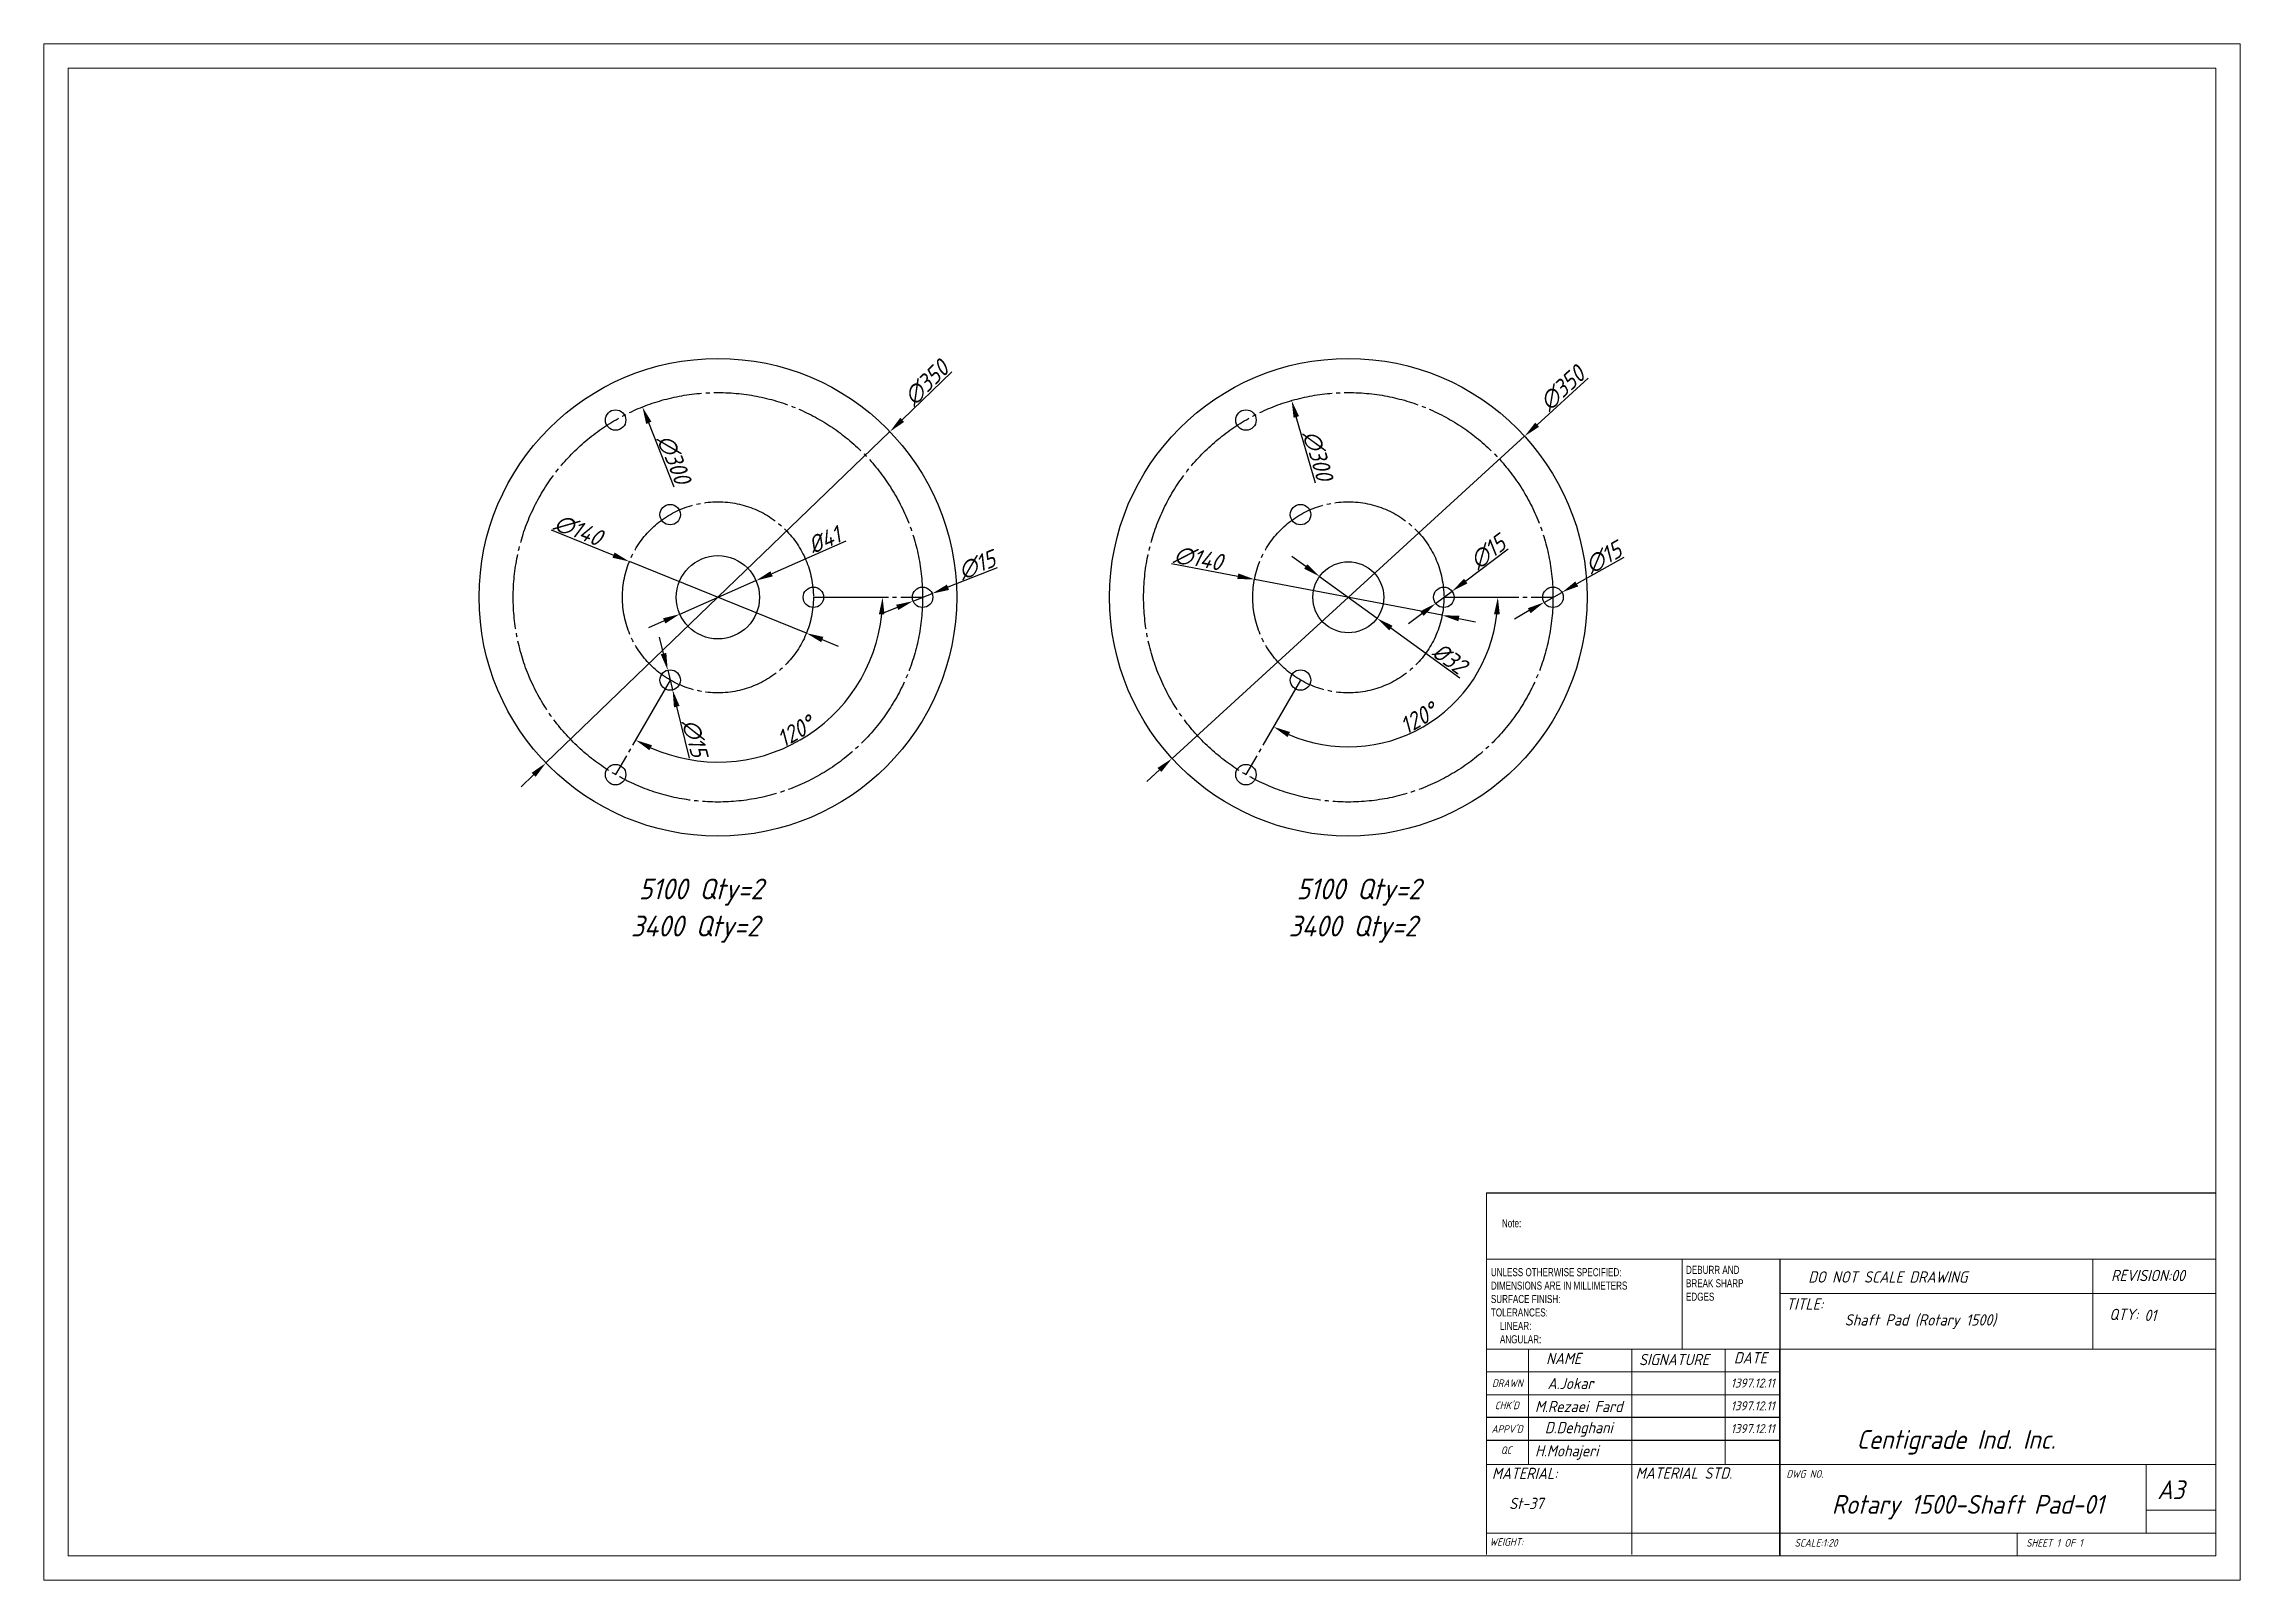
# Model space of a CAD drawing. Header units: millimetres. Extents: x -375 to 6063, y 6933 to 8058.
# Drawn here: x -375 to 1234, y 6933 to 8058 of the extents above; entities that cross this region are included whole.
import ezdxf

# ---------------------------------------------------------------- set-up
doc = ezdxf.new("R2010")
doc.units = ezdxf.units.MM
doc.header["$LTSCALE"] = 5
doc.linetypes.add('JIS_08_11', pattern=[12.8, 11, -0.6, 0.6, -0.6])
doc.styles.add('GENISO', font='geniso.shx', dxfattribs={"oblique": 15})
doc.styles.add('SLDTEXTSTYLE0', font='TXT', dxfattribs={"width": 0.75})
doc.dimstyles.new('Scale', dxfattribs={"dimscale": 5, "dimtxt": 2.5, "dimasz": 2.5, "dimexe": 1, "dimexo": 1, "dimgap": 0.2, "dimtad": 1, "dimdec": 0, "dimzin": 0, "dimtxsty": 'GENISO', "dimcen": 2.5, "dimclrd": 1, "dimclre": 1, "dimclrt": 256, "dimadec": 0, "dimazin": 0, "dimtfac": 1, "dimtdec": 0, "dimtmove": 0, "dimatfit": 3, "dimfxl": 1, "dimtzin": 0, "dimlwd": -1, "dimlwe": -1, "dimarcsym": 0})

msp = doc.modelspace()

# ---------------------------------------------------------------- texts
at = {"style": 'GENISO', "oblique": 15}
for s, p in [('5100 Qty=2', (60.5, 7431.6)), ('5100 Qty=2', (542.5, 7431.6)), ('3400 Qty=2', (54.7, 7404.4)), ('3400 Qty=2', (536.7, 7404.4))]:
    msp.add_text(s, height=15.25, dxfattribs=at).set_placement(p)
at = {"color": 7, "linetype": 'ByBlock', "lineweight": 9, "insert": (693.1, 7197.2), "char_height": 5.9, "attachment_point": 1, "style": 'SLDTEXTSTYLE0'}
msp.add_mtext('Note:', dxfattribs=at)
at = {"attachment_point": 5, "style": 'GENISO'}
for s, insert, char_height in [('DO NOT SCALE DRAWING', (975.9, 7154.9), 8.264), ('REVISION:00', (1166.6, 7156), 8.264), ('TITLE:', (915, 7135.1), 8.26), ('QTY:', (1148.9, 7127.5), 8.26), ('01', (1168.3, 7126.8), 8.26), ('Shaft Pad (Rotary 1500)', (999.8, 7122.2), 8.264), ('NAME', (738.3, 7095.2), 8.26), ('SIGNATURE', (819.2, 7094.4), 8.26), ('DATE', (875.2, 7095.7), 8.26), ('DRAWN', (697.1, 7077.1), 5.51), ('A.Jokar', (743.3, 7076.9), 8.26), ('1397.12.11', (876.9, 7077.2), 6.61), ("CHK'D", (696.7, 7060.8), 5.51), ('M.Rezaei Fard', (749.4, 7060), 8.264), ('1397.12.11', (876.9, 7060.5), 6.61), ("APPV'D", (696.9, 7043.5), 5.51), ('D.Dehghani', (749.4, 7043.3), 8.26), ('1397.12.11', (876.9, 7043.8), 6.61), ('Centigrade Ind. Inc.', (1025.9, 7033.8), 13.773), ('QC', (696.2, 7028), 5.51), ('H.Mohajeri', (740.6, 7026.3), 8.26), ('MATERIAL:', (709.8, 7011), 8.26), ('MATERIAL STD.', (826.4, 7011.2), 8.264), ('DWG NO.', (915.1, 7010.6), 5.51), ('A3', (1183.3, 6999), 13.77), ('St-37', (710.9, 6989), 8.26), ('Rotary 1500-Shaft Pad-01', (1034.5, 6986.2), 13.773), ('WEIGHT:', (696.4, 6960.8), 5.51), ('SCALE:1:20', (923.3, 6960.1), 5.51), ('SHEET 1 OF 1', (1098, 6960.1), 5.509)]:
    msp.add_mtext(s, dxfattribs=dict(at, insert=insert, char_height=char_height))

# ---------------------------------------------------------------- blocks, each defined once
blk = doc.blocks.new('*U96')
for centre in [(-40, 0), (40, 0)]:
    blk.add_circle(centre, 7.5)
blk = doc.blocks.new('*U98')
at = {"color": 0, "linetype": 'ByBlock', "lineweight": -2, "transparency": 16777216}
for p, rotation in [((1038.8, 731.5), 120), ((1038.8, 541), 240)]:
    blk.add_blockref('*U96', p, dxfattribs=dict(at, rotation=rotation))
blk.add_blockref('*U96', (1203.8, 636.3), dxfattribs=at)
blk = doc.blocks.new('*U99')
for centre in [(-40, 0), (40, 0)]:
    blk.add_circle(centre, 7.5)
blk = doc.blocks.new('*U100')
at = {"color": 0, "linetype": 'ByBlock', "lineweight": -2, "transparency": 16777216}
for p, rotation in [((1038.8, 731.5), 120), ((1038.8, 541), 240)]:
    blk.add_blockref('*U99', p, dxfattribs=dict(at, rotation=rotation))
blk.add_blockref('*U99', (1203.8, 636.3), dxfattribs=at)
blk = doc.blocks.new('SW_NOTE_0')
at = {"color": 0, "linetype": 'Continuous', "lineweight": 0, "char_height": 1.5, "attachment_point": 1, "style": 'SLDTEXTSTYLE0'}
for s, insert in [('UNLESS OTHERWISE SPECIFIED:', (0, 1.93)), ('SURFACE FINISH:', (0, -3.07)), ('DIMENSIONS ARE IN MILLIMETERS', (0, -0.57)), ('TOLERANCES:', (0, -5.57)), ('LINEAR:', (1.69, -8.07)), ('ANGULAR:', (1.69, -10.57))]:
    blk.add_mtext(s, dxfattribs=dict(at, insert=insert))
blk = doc.blocks.new('SW_NOTE_1')
at = {"color": 0, "linetype": 'Continuous', "lineweight": 0, "char_height": 1.5, "attachment_point": 1, "style": 'SLDTEXTSTYLE0'}
for s, insert in [('DEBURR AND', (0, 1.93)), ('BREAK SHARP', (0, -0.57)), ('EDGES', (0, -3.07))]:
    blk.add_mtext(s, dxfattribs=dict(at, insert=insert))
blk = doc.blocks.new('*D105')
at = {"color": 1, "transparency": 16777216}
for p, q in [((290, 7818), (253.6, 7782.9)), ((-7.6, 7531.5), (244.6, 7774.3)), ((-16.6, 7522.8), (-25.6, 7514.1))]:
    blk.add_line(p, q, dxfattribs=at)
for points in [[(252.1, 7784.4), (255, 7781.4), (244.6, 7774.3)], [(-18, 7524.3), (-15.1, 7521.3), (-7.6, 7531.5)]]:
    blk.add_solid(points, dxfattribs=at)
at = {"layer": 'Defpoints', "color": 0, "transparency": 16777216}
for p in [(244.6, 7774.3), (-7.6, 7531.5)]:
    blk.add_point(p, dxfattribs=at)
at = {"transparency": 16777216, "insert": (271.3, 7810), "char_height": 12.5, "attachment_point": 5, "rotation": 43.9201, "style": 'GENISO'}
blk.add_mtext('∅350', dxfattribs=at)
blk = doc.blocks.new('*D106')
at = {"color": 1, "transparency": 16777216}
blk.add_line((86.5, 7733.6), (67.8, 7780.7), dxfattribs=at)
blk.add_solid([(69.8, 7781.5), (65.9, 7779.9), (63.2, 7792.3)], dxfattribs=at)
at = {"layer": 'Defpoints', "color": 0, "transparency": 16777216}
for p in [(63.2, 7792.3), (173.8, 7513.4)]:
    blk.add_point(p, dxfattribs=at)
at = {"transparency": 16777216, "insert": (86.2, 7754), "char_height": 12.5, "attachment_point": 5, "rotation": 291.6281, "style": 'GENISO'}
blk.add_mtext('∅300', dxfattribs=at)
blk = doc.blocks.new('*D107')
at = {"color": 1, "transparency": 16777216}
for p, q in [((-3.7, 7702.3), (42, 7683.8)), ((183.4, 7626.6), (53.6, 7679.1)), ((195, 7621.9), (206.6, 7617.2))]:
    blk.add_line(p, q, dxfattribs=at)
for points in [[(42.8, 7685.7), (41.2, 7681.9), (53.6, 7679.1)], [(195.8, 7623.9), (194.2, 7620), (183.4, 7626.6)]]:
    blk.add_solid(points, dxfattribs=at)
at = {"layer": 'Defpoints', "color": 0, "transparency": 16777216}
for p in [(53.6, 7679.1), (183.4, 7626.6)]:
    blk.add_point(p, dxfattribs=at)
at = {"transparency": 16777216, "insert": (16.1, 7702.1), "char_height": 12.5, "attachment_point": 5, "rotation": 337.9768, "style": 'GENISO'}
blk.add_mtext('∅140', dxfattribs=at)
blk = doc.blocks.new('*D108')
at = {"color": 1, "transparency": 16777216}
for p, q in [((212.2, 7693.9), (157.9, 7670.1)), ((90.6, 7640.6), (146.4, 7665.1)), ((79.1, 7635.6), (67.7, 7630.6))]:
    blk.add_line(p, q, dxfattribs=at)
for points in [[(157, 7672), (158.7, 7668.2), (146.4, 7665.1)], [(78.3, 7637.5), (80, 7633.7), (90.6, 7640.6)]]:
    blk.add_solid(points, dxfattribs=at)
at = {"layer": 'Defpoints', "color": 0, "transparency": 16777216}
for p in [(146.4, 7665.1), (90.6, 7640.6)]:
    blk.add_point(p, dxfattribs=at)
at = {"transparency": 16777216, "insert": (196.4, 7694.9), "char_height": 12.5, "attachment_point": 5, "rotation": 23.6685, "style": 'GENISO'}
blk.add_mtext('%%C41', dxfattribs=at)
blk = doc.blocks.new('*D103')
at = {"color": 1, "transparency": 16777216}
for p, q in [((78.6, 7611.6), (75.6, 7623.8)), ((81.7, 7599.5), (85.3, 7585)), ((97.8, 7535.1), (88.3, 7572.8))]:
    blk.add_line(p, q, dxfattribs=at)
for points in [[(80.7, 7612.2), (76.6, 7611.1), (81.7, 7599.5)], [(90.4, 7573.3), (86.3, 7572.3), (85.3, 7585)]]:
    blk.add_solid(points, dxfattribs=at)
at = {"layer": 'Defpoints', "color": 0, "transparency": 16777216}
for p in [(81.7, 7599.5), (85.3, 7585)]:
    blk.add_point(p, dxfattribs=at)
at = {"transparency": 16777216, "insert": (101.6, 7549.7), "char_height": 12.5, "attachment_point": 5, "rotation": 284.0301, "style": 'GENISO'}
blk.add_mtext('∅15', dxfattribs=at)
blk = doc.blocks.new('*D109')
at = {"color": 1, "transparency": 16777216}
for p, q in [((323.2, 7674.6), (287.1, 7660.2)), ((249.9, 7645.5), (238.3, 7640.9)), ((261.5, 7650.1), (275.5, 7655.6))]:
    blk.add_line(p, q, dxfattribs=at)
for points in [[(286.3, 7662.2), (287.9, 7658.3), (275.5, 7655.6)], [(249.1, 7647.4), (250.7, 7643.6), (261.5, 7650.1)]]:
    blk.add_solid(points, dxfattribs=at)
at = {"layer": 'Defpoints', "color": 0, "transparency": 16777216}
for p in [(261.5, 7650.1), (275.5, 7655.6)]:
    blk.add_point(p, dxfattribs=at)
at = {"transparency": 16777216, "insert": (308.3, 7676.5), "char_height": 12.5, "attachment_point": 5, "rotation": 21.6488, "style": 'GENISO'}
blk.add_mtext('∅15', dxfattribs=at)
blk = doc.blocks.new('*D110')
at = {"color": 1, "transparency": 16777216}
for p, q in [((756.3, 7813.5), (718.9, 7779.3)), ((451.3, 7534.8), (709.7, 7770.9)), ((442.1, 7526.4), (432.9, 7518))]:
    blk.add_line(p, q, dxfattribs=at)
for points in [[(717.5, 7780.9), (720.3, 7777.8), (709.7, 7770.9)], [(440.7, 7527.9), (443.5, 7524.9), (451.3, 7534.8)]]:
    blk.add_solid(points, dxfattribs=at)
at = {"layer": 'Defpoints', "color": 0, "transparency": 16777216}
for p in [(709.7, 7770.9), (451.3, 7534.8)]:
    blk.add_point(p, dxfattribs=at)
at = {"transparency": 16777216, "insert": (737.3, 7806), "char_height": 12.5, "attachment_point": 5, "rotation": 42.418, "style": 'GENISO'}
blk.add_mtext('∅350', dxfattribs=at)
blk = doc.blocks.new('*D111')
at = {"color": 1, "transparency": 16777216}
for p, q in [((782.5, 7682.1), (747.9, 7662.7)), ((724, 7649.2), (737.1, 7656.5)), ((713.1, 7643.1), (702.2, 7636.9))]:
    blk.add_line(p, q, dxfattribs=at)
for points in [[(746.9, 7664.5), (749, 7660.9), (737.1, 7656.5)], [(712.1, 7644.9), (714.1, 7641.2), (724, 7649.2)]]:
    blk.add_solid(points, dxfattribs=at)
at = {"layer": 'Defpoints', "color": 0, "transparency": 16777216}
for p in [(724, 7649.2), (737.1, 7656.5)]:
    blk.add_point(p, dxfattribs=at)
at = {"transparency": 16777216, "insert": (767.5, 7682), "char_height": 12.5, "attachment_point": 5, "rotation": 29.3685, "style": 'GENISO'}
blk.add_mtext('∅15', dxfattribs=at)
blk = doc.blocks.new('*D112')
at = {"color": 1, "transparency": 16777216}
for p, q in [((697.7, 7688.1), (666.6, 7664.8)), ((644.5, 7648.4), (656.5, 7657.3)), ((634.5, 7640.9), (624.5, 7633.4))]:
    blk.add_line(p, q, dxfattribs=at)
for points in [[(665.3, 7666.5), (667.8, 7663.1), (656.5, 7657.3)], [(633.2, 7642.6), (635.7, 7639.2), (644.5, 7648.4)]]:
    blk.add_solid(points, dxfattribs=at)
at = {"layer": 'Defpoints', "color": 0, "transparency": 16777216}
for p in [(644.5, 7648.4), (656.5, 7657.3)]:
    blk.add_point(p, dxfattribs=at)
at = {"transparency": 16777216, "insert": (682.8, 7686), "char_height": 12.5, "attachment_point": 5, "rotation": 36.6975, "style": 'GENISO'}
blk.add_mtext('∅15', dxfattribs=at)
blk = doc.blocks.new('*D113')
at = {"color": 1, "transparency": 16777216}
blk.add_line((556.5, 7736.4), (542.4, 7785), dxfattribs=at)
blk.add_solid([(544.4, 7785.6), (540.4, 7784.4), (539, 7797)], dxfattribs=at)
at = {"layer": 'Defpoints', "color": 0, "transparency": 16777216}
for p in [(539, 7797), (622, 7508.7)]:
    blk.add_point(p, dxfattribs=at)
at = {"transparency": 16777216, "insert": (558.1, 7756.7), "char_height": 12.5, "attachment_point": 5, "rotation": 286.0743, "style": 'GENISO'}
blk.add_mtext('∅300', dxfattribs=at)
blk = doc.blocks.new('*D114')
at = {"color": 1, "transparency": 16777216}
for p, q in [((451, 7677.6), (499.5, 7668.3)), ((649.3, 7639.7), (511.8, 7666)), ((661.5, 7637.4), (673.8, 7635))]:
    blk.add_line(p, q, dxfattribs=at)
for points in [[(499.9, 7670.4), (499.1, 7666.3), (511.8, 7666)], [(661.9, 7639.4), (661.2, 7635.3), (649.3, 7639.7)]]:
    blk.add_solid(points, dxfattribs=at)
at = {"layer": 'Defpoints', "color": 0, "transparency": 16777216}
for p in [(511.8, 7666), (649.3, 7639.7)]:
    blk.add_point(p, dxfattribs=at)
at = {"transparency": 16777216, "insert": (470.5, 7681.3), "char_height": 12.5, "attachment_point": 5, "rotation": 349.1834, "style": 'GENISO'}
blk.add_mtext('∅140', dxfattribs=at)
blk = doc.blocks.new('*D115')
at = {"color": 1, "transparency": 16777216}
for p, q in [((549.3, 7675.4), (539.2, 7682.8)), ((559.5, 7668.1), (601.6, 7637.6)), ((662.3, 7593.7), (611.7, 7630.3))]:
    blk.add_line(p, q, dxfattribs=at)
for points in [[(550.5, 7677.1), (548.1, 7673.8), (559.5, 7668.1)], [(612.9, 7632), (610.5, 7628.6), (601.6, 7637.6)]]:
    blk.add_solid(points, dxfattribs=at)
at = {"layer": 'Defpoints', "color": 0, "transparency": 16777216}
for p in [(559.5, 7668.1), (601.6, 7637.6)]:
    blk.add_point(p, dxfattribs=at)
at = {"transparency": 16777216, "insert": (654.7, 7608.2), "char_height": 12.5, "attachment_point": 5, "rotation": 324.1046, "style": 'GENISO'}
blk.add_mtext('%%C32', dxfattribs=at)
blk = doc.blocks.new('*D124')
at = {"color": 1, "transparency": 16777216}
blk.add_arc((118.5, 7652.9), 120.7, 245.9369, 354.0631, dxfattribs=at)
for points in [[(236.5, 7640.5), (240.6, 7640.3), (239.2, 7652.9)], [(68.3, 7540.8), (70.2, 7544.5), (58.2, 7548.3)]]:
    blk.add_solid(points, dxfattribs=at)
at = {"layer": 'Defpoints', "color": 0, "transparency": 16777216}
for p in [(188.5, 7652.9), (268.5, 7652.9), (83.5, 7592.2), (139.5, 7534), (43.5, 7523)]:
    blk.add_point(p, dxfattribs=at)
at = {"transparency": 16777216, "insert": (175.2, 7554.6), "char_height": 12.5, "attachment_point": 5, "rotation": 30, "style": 'GENISO'}
blk.add_mtext('120°', dxfattribs=at)
blk = doc.blocks.new('*D125')
at = {"color": 1, "transparency": 16777216}
blk.add_arc((580.5, 7652.9), 109.6, 246.5393, 353.4607, dxfattribs=at)
for points in [[(687.3, 7640.5), (691.5, 7640.3), (690.1, 7652.9)], [(536, 7550.5), (537.8, 7554.2), (525.7, 7558)]]:
    blk.add_solid(points, dxfattribs=at)
at = {"layer": 'Defpoints', "color": 0, "transparency": 16777216}
for p in [(650.5, 7652.9), (730.5, 7652.9), (545.5, 7592.2), (599.5, 7545), (505.5, 7523)]:
    blk.add_point(p, dxfattribs=at)
at = {"transparency": 16777216, "insert": (631.7, 7564.2), "char_height": 12.5, "attachment_point": 5, "rotation": 30, "style": 'GENISO'}
blk.add_mtext('120°', dxfattribs=at)

# ---------------------------------------------------------------- dimensions: what is measured, and where the dimension line sits
for p1, p2, picture, middle in [((-7.6, 7531.5), (244.6, 7774.3), '*D105', (271.3, 7810)), ((451.3, 7534.8), (709.7, 7770.9), '*D110', (737.3, 7806)), ((183.4, 7626.6), (53.6, 7679.1), '*D107', (16.1, 7702.1)), ((649.3, 7639.7), (511.8, 7666), '*D114', (470.5, 7681.3)), ((644.5, 7648.4), (656.5, 7657.3), '*D112', (682.8, 7686)), ((261.5, 7650.1), (275.5, 7655.6), '*D109', (308.3, 7676.5)), ((81.7, 7599.5), (85.3, 7585), '*D103', (101.6, 7549.7))]:
    dim = msp.add_diameter_dim_2p(p1=p1, p2=p2, dimstyle='Scale')
    dim.commit()
    dim.dimension.update_dxf_attribs({"geometry": picture, "text_midpoint": middle})
for p1, p2, picture, middle in [((173.8, 7513.4), (63.2, 7792.3), '*D106', (79.4, 7751.4)), ((622, 7508.7), (539, 7797), '*D113', (551.2, 7754.7)), ((724, 7649.2), (737.1, 7656.5), '*D111', (771, 7675.7))]:
    dim = msp.add_diameter_dim_2p(p1=p1, p2=p2, dimstyle='Scale')
    dim.commit()
    dim.dimension.update_dxf_attribs({"geometry": picture, "text_midpoint": middle, "dimtype": 163})
for p1, p2, text, picture, middle in [((90.6, 7640.6), (146.4, 7665.1), '%%C41', '*D108', (199.3, 7688.3)), ((559.5, 7668.1), (601.6, 7637.6), '%%C32', '*D115', (650.4, 7602.3))]:
    dim = msp.add_diameter_dim_2p(p1=p1, p2=p2, text=text, dimstyle='Scale')
    dim.commit()
    dim.dimension.update_dxf_attribs({"geometry": picture, "text_midpoint": middle, "dimtype": 163})
for base, line1, line2, picture, middle in [((139.5, 7534), ((188.5, 7652.9), (268.5, 7652.9)), ((83.5, 7592.2), (43.5, 7523)), '*D124', (175.2, 7554.6)), ((599.5, 7545), ((650.5, 7652.9), (730.5, 7652.9)), ((545.5, 7592.2), (505.5, 7523)), '*D125', (631.7, 7564.2))]:
    dim = msp.add_angular_dim_2l(base=base, line1=line1, line2=line2, dimstyle='Scale')
    dim.commit()
    dim.dimension.update_dxf_attribs({"geometry": picture, "text_midpoint": middle})

# ---------------------------------------------------------------- linework, layer by layer
at = {"linetype": 'JIS_08_11'}
for p, q in [((188.5, 7652.9), (268.5, 7652.9)), ((650.5, 7652.9), (730.5, 7652.9)), ((83.5, 7592.2), (43.5, 7523)), ((545.5, 7592.2), (505.5, 7523))]:
    msp.add_line(p, q, dxfattribs=at)
at = {"color": 7, "linetype": 'ByBlock', "lineweight": 9}
for p, q in [((681.9, 7216.6), (681.9, 7168)), ((681.9, 7168), (1216.4, 7168)), ((681.9, 7168), (681.9, 6951.5)), ((825.2, 7168), (825.2, 7102.1)), ((1126.2, 7102.1), (1126.2, 7168)), ((1216.4, 7142.9), (896.8, 7142.9)), ((1216.4, 7102.1), (681.9, 7102.1)), ((712.6, 7102.1), (712.6, 7017.5)), ((788.2, 7102.1), (788.2, 6951.5)), ((856.7, 7102.1), (856.7, 7017.5)), ((896.8, 7085.3), (681.9, 7085.3)), ((896.8, 7068.6), (681.9, 7068.6)), ((722.9, 7017.5), (681.9, 7017.5)), ((722.9, 7017.5), (1216.4, 7017.5)), ((1165.2, 6967.3), (1165.2, 7017.5)), ((1216.4, 6984), (1165.2, 6984)), ((681.9, 6967.3), (1216.4, 6967.3)), ((1070.7, 6950.6), (1070.7, 6967.3))]:
    msp.add_line(p, q, dxfattribs=at)
for p, q in [((681.9, 7216.6), (1216.4, 7216.6)), ((896.8, 7168), (896.8, 6950.6)), ((896.8, 6951.5), (896.8, 7102.1)), ((896.8, 7051.9), (681.9, 7051.9)), ((896.8, 7035.2), (681.9, 7035.2))]:
    msp.add_line(p, q)
for points in [[(1234.1, 8058.3), (1234.1, 6932.8), (-375.5, 6932.8), (-375.5, 8058.3)], [(1216.4, 8040.6), (1216.4, 6950.6), (-357.7, 6950.6), (-357.7, 8040.6)]]:
    msp.add_lwpolyline(points, close=True, dxfattribs=at)
for centre, radius in [((118.5, 7652.9), 175), ((580.5, 7652.9), 175), ((118.5, 7652.9), 30.5), ((580.5, 7652.9), 26)]:
    msp.add_circle(centre, radius)
at = {"linetype": 'JIS_08_11'}
for centre, radius in [((118.5, 7652.9), 150), ((580.5, 7652.9), 150), ((118.5, 7652.9), 70), ((580.5, 7652.9), 70)]:
    msp.add_circle(centre, radius, dxfattribs=at)

# ---------------------------------------------------------------- block references
for name, p in [('*U98', (-975.3, 7016.6)), ('*U100', (-513.3, 7016.6))]:
    msp.add_blockref(name, p)
at = {"color": 7, "linetype": 'ByBlock', "lineweight": 9, "xscale": 3.935238593033644, "yscale": 3.935238593033644, "zscale": 3.935238593033644}
for name, p in [('SW_NOTE_1', (828, 7155.5)), ('SW_NOTE_0', (685, 7153.8))]:
    msp.add_blockref(name, p, dxfattribs=at)

msp.set_redraw_order([(e.dxf.handle, doc.entitydb.next_handle()) for e in msp.query("TEXT MTEXT ATTDEF DIMENSION ARC_DIMENSION")])  # texts and dimensions are drawn at this point

doc.saveas('drawing.dxf')
